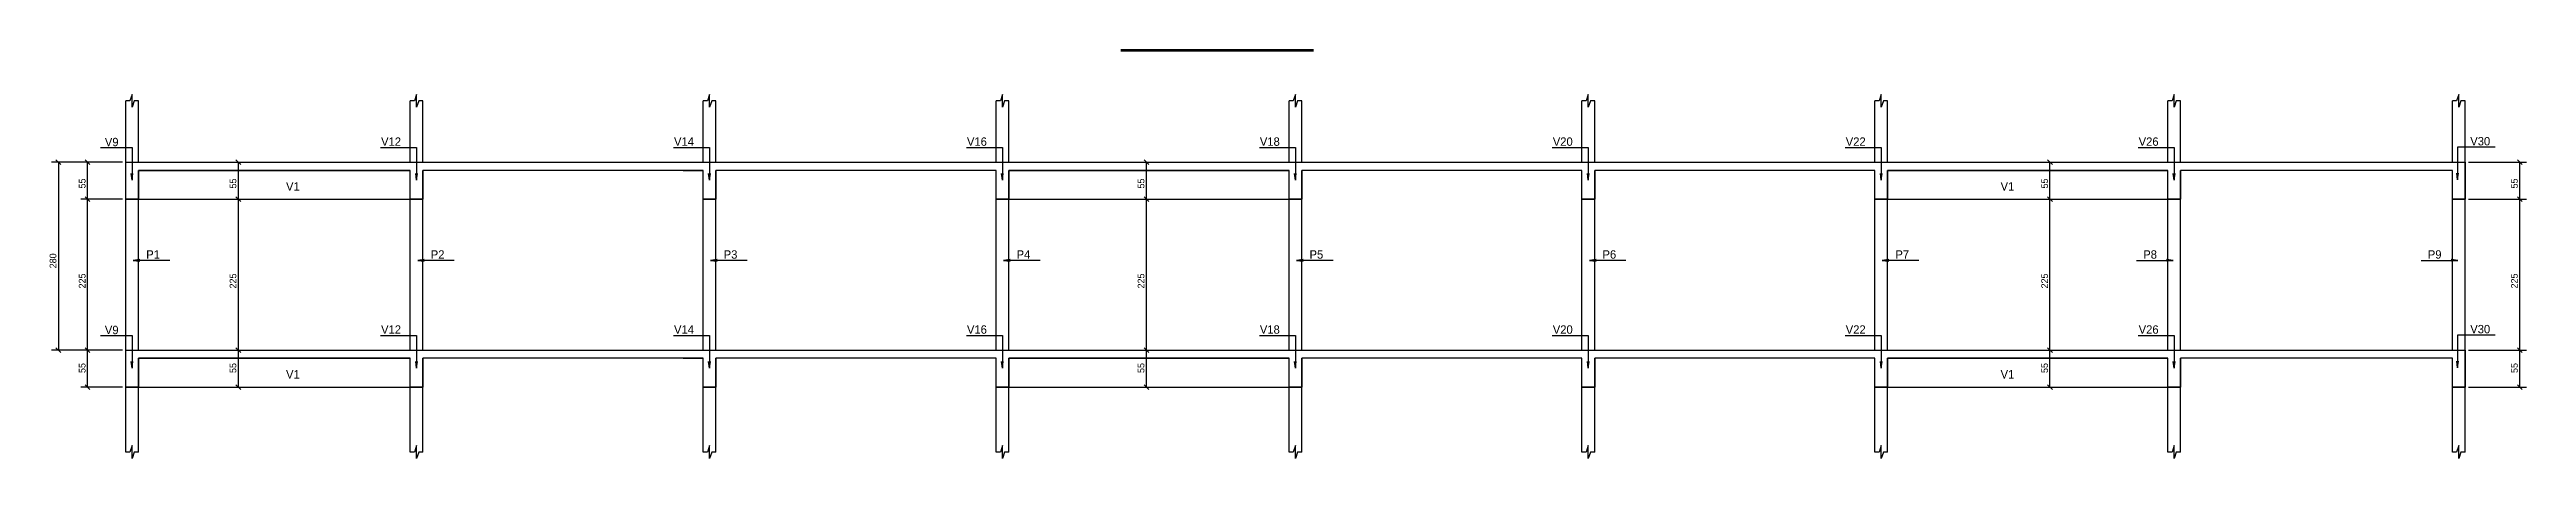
# Model space of a CAD drawing. Header units: metres. Extents: x 1556 to 7189, y 1013 to 3871.
# Drawn here: x 1556 to 5251, y 1318 to 1927 of the extents above; entities that cross this region are included whole.
import ezdxf

# ---------------------------------------------------------------- set-up
doc = ezdxf.new("R2010")
doc.units = ezdxf.units.M
for name, color, linetype in [('2', 2, 'Continuous'), ('3', 3, 'Continuous'), ('6', 6, 'Continuous'), ('8', 8, 'Continuous'), ('9', 9, 'Continuous')]:
    doc.layers.add(name, color=color, linetype=linetype)

msp = doc.modelspace()

# ---------------------------------------------------------------- texts
at = {"layer": '2', "linetype": 'Continuous'}
for s, p in [('55', (1609.334051, 1720.12449)), ('55', (1834.311546, 1720.12449)), ('55', (3188.99806, 1720.12449)), ('55', (4536.993087, 1720.12449)), ('55', (5237.831121, 1720.12449)), ('280', (1565.800553, 1601.12449)), ('225', (1609.334051, 1571.12449)), ('225', (1834.311546, 1571.12449)), ('225', (3188.99806, 1571.12449)), ('225', (4536.993087, 1571.12449)), ('225', (5237.831121, 1571.12449)), ('55', (1609.334051, 1445.12449)), ('55', (1834.311546, 1445.12449)), ('55', (3188.99806, 1445.12449)), ('55', (4536.993087, 1445.12449)), ('55', (5237.831121, 1445.12449))]:
    msp.add_text(s, height=10, rotation=90, dxfattribs=at).set_placement(p)
at = {"layer": '3', "linetype": 'Continuous'}
for s, p in [('V9', (1638.148281, 1783.049449)), ('V12', (2050.272945, 1783.682922)), ('V14', (2487.272945, 1783.682922)), ('V16', (2924.272945, 1783.682922)), ('V18', (3361.272945, 1783.682922)), ('V20', (3798.272945, 1783.682922)), ('V22', (4235.272945, 1783.682922)), ('V26', (4672.272945, 1783.682922)), ('V30', (5166.986377, 1784.300178)), ('V1', (1908.453292, 1716.932987)), ('V1', (4466.279002, 1716.932987)), ('P1', (1699.887606, 1615.51684)), ('P2', (2124.387606, 1615.51684)), ('P3', (2561.387606, 1615.51684)), ('P4', (2998.387606, 1615.51684)), ('P5', (3435.387606, 1615.51684)), ('P6', (3872.387606, 1615.51684)), ('P7', (4309.387606, 1615.51684)), ('P8', (4679.165394, 1615.51684)), ('P9', (5103.665394, 1615.51684)), ('V9', (1638.148281, 1503.049449)), ('V12', (2050.272945, 1503.682922)), ('V14', (2487.272945, 1503.682922)), ('V16', (2924.272945, 1503.682922)), ('V18', (3361.272945, 1503.682922)), ('V20', (3798.272945, 1503.682922)), ('V22', (4235.272945, 1503.682922)), ('V26', (4672.272945, 1503.682922)), ('V30', (5166.986377, 1504.300178)), ('V1', (1908.453292, 1436.932987)), ('V1', (4466.279002, 1436.932987))]:
    msp.add_text(s, height=12.5, dxfattribs=at).set_placement(p)

# ---------------------------------------------------------------- linework, layer by layer
at = {"layer": '2', "linetype": 'Continuous'}
for p, q in [((1565.265019, 1762.660024), (1572.336087, 1755.588956)), ((1615.869585, 1755.588956), (1608.798517, 1762.660024)), ((1840.84708, 1755.588956), (1833.776012, 1762.660024)), ((3195.533594, 1755.588956), (3188.462526, 1762.660024)), ((4543.528621, 1755.588956), (4536.457553, 1762.660024)), ((5244.366655, 1755.588956), (5237.295587, 1762.660024)), ((1615.869585, 1700.588956), (1608.798517, 1707.660024)), ((1615.869585, 1700.588956), (1608.798517, 1707.660024)), ((1840.84708, 1700.588956), (1833.776012, 1707.660024)), ((1840.84708, 1700.588956), (1833.776012, 1707.660024)), ((3195.533594, 1700.588956), (3188.462526, 1707.660024)), ((3195.533594, 1700.588956), (3188.462526, 1707.660024)), ((4543.528621, 1700.588956), (4536.457553, 1707.660024)), ((4543.528621, 1700.588956), (4536.457553, 1707.660024)), ((5244.366655, 1700.588956), (5237.295587, 1707.660024)), ((5244.366655, 1700.588956), (5237.295587, 1707.660024)), ((1565.265019, 1482.660024), (1572.336087, 1475.588956)), ((1615.869585, 1475.588956), (1608.798517, 1482.660024)), ((1615.869585, 1475.588956), (1608.798517, 1482.660024)), ((1840.84708, 1475.588956), (1833.776012, 1482.660024)), ((1840.84708, 1475.588956), (1833.776012, 1482.660024)), ((3195.533594, 1475.588956), (3188.462526, 1482.660024)), ((3195.533594, 1475.588956), (3188.462526, 1482.660024)), ((4543.528621, 1475.588956), (4536.457553, 1482.660024)), ((4543.528621, 1475.588956), (4536.457553, 1482.660024)), ((5244.366655, 1475.588956), (5237.295587, 1482.660024)), ((5244.366655, 1475.588956), (5237.295587, 1482.660024)), ((1615.869585, 1420.588956), (1608.798517, 1427.660024)), ((1840.84708, 1420.588956), (1833.776012, 1427.660024)), ((3195.533594, 1420.588956), (3188.462526, 1427.660024)), ((4543.528621, 1420.588956), (4536.457553, 1427.660024)), ((5244.366655, 1420.588956), (5237.295587, 1427.660024))]:
    msp.add_line(p, q, dxfattribs=at)
at = {"layer": '3', "linetype": 'Continuous'}
for p, q in [((1669.2765, 1759.12449), (1669.2765, 1850.811001)), ((1688.2765, 1759.12449), (1688.2765, 1850.811001)), ((2093.7765, 1759.12449), (2093.7765, 1850.811001)), ((2112.7765, 1759.12449), (2112.7765, 1850.811001)), ((2530.7765, 1759.12449), (2530.7765, 1850.811001)), ((2549.7765, 1759.12449), (2549.7765, 1850.811001)), ((2967.7765, 1759.12449), (2967.7765, 1850.811001)), ((2986.7765, 1759.12449), (2986.7765, 1850.811001)), ((3404.7765, 1759.12449), (3404.7765, 1850.811001)), ((3423.7765, 1759.12449), (3423.7765, 1850.811001)), ((3841.7765, 1759.12449), (3841.7765, 1850.811001)), ((3860.7765, 1759.12449), (3860.7765, 1850.811001)), ((4278.7765, 1759.12449), (4278.7765, 1850.811001)), ((4297.7765, 1759.12449), (4297.7765, 1850.811001)), ((4715.7765, 1759.12449), (4715.7765, 1850.811001)), ((4734.7765, 1759.12449), (4734.7765, 1850.811001)), ((5140.2765, 1759.12449), (5140.2765, 1850.811001)), ((5159.2765, 1759.12449), (5159.2765, 1850.811001)), ((1669.2765, 1479.12449), (1669.2765, 1704.12449)), ((1688.2765, 1704.12449), (2093.7765, 1704.12449)), ((1688.2765, 1479.12449), (1688.2765, 1704.12449)), ((2093.7765, 1479.12449), (2093.7765, 1704.12449)), ((2112.7765, 1479.12449), (2112.7765, 1704.12449)), ((2530.7765, 1479.12449), (2530.7765, 1704.12449)), ((2549.7765, 1479.12449), (2549.7765, 1704.12449)), ((2967.7765, 1479.12449), (2967.7765, 1704.12449)), ((2986.7765, 1704.12449), (3404.7765, 1704.12449)), ((2986.7765, 1479.12449), (2986.7765, 1704.12449)), ((3404.7765, 1479.12449), (3404.7765, 1704.12449)), ((3423.7765, 1479.12449), (3423.7765, 1704.12449)), ((3841.7765, 1479.12449), (3841.7765, 1704.12449)), ((3860.7765, 1479.12449), (3860.7765, 1704.12449)), ((4278.7765, 1479.12449), (4278.7765, 1704.12449)), ((4297.7765, 1704.12449), (4715.7765, 1704.12449)), ((4297.7765, 1479.12449), (4297.7765, 1704.12449)), ((4715.7765, 1479.12449), (4715.7765, 1704.12449)), ((4734.7765, 1479.12449), (4734.7765, 1704.12449)), ((5140.2765, 1479.12449), (5140.2765, 1704.12449)), ((5159.2765, 1479.12449), (5159.2765, 1704.12449)), ((1669.2765, 1327.437979), (1669.2765, 1424.12449)), ((1688.2765, 1424.12449), (2093.7765, 1424.12449)), ((1688.2765, 1327.437979), (1688.2765, 1424.12449)), ((2093.7765, 1327.437979), (2093.7765, 1424.12449)), ((2112.7765, 1327.437979), (2112.7765, 1424.12449)), ((2530.7765, 1327.437979), (2530.7765, 1424.12449)), ((2549.7765, 1327.437979), (2549.7765, 1424.12449)), ((2967.7765, 1327.437979), (2967.7765, 1424.12449)), ((2986.7765, 1424.12449), (3404.7765, 1424.12449)), ((2986.7765, 1327.437979), (2986.7765, 1424.12449)), ((3404.7765, 1327.437979), (3404.7765, 1424.12449)), ((3423.7765, 1327.437979), (3423.7765, 1424.12449)), ((3841.7765, 1327.437979), (3841.7765, 1424.12449)), ((3860.7765, 1327.437979), (3860.7765, 1424.12449)), ((4278.7765, 1327.437979), (4278.7765, 1424.12449)), ((4297.7765, 1424.12449), (4715.7765, 1424.12449)), ((4297.7765, 1327.437979), (4297.7765, 1424.12449)), ((4715.7765, 1327.437979), (4715.7765, 1424.12449)), ((4734.7765, 1327.437979), (4734.7765, 1424.12449)), ((5140.2765, 1327.437979), (5140.2765, 1424.12449)), ((5159.2765, 1327.437979), (5159.2765, 1424.12449))]:
    msp.add_line(p, q, dxfattribs=at)
at = {"layer": '6', "linetype": 'Continuous'}
for p, q in [((3153.874889, 1927.011386), (3441.259828, 1927.011386)), ((3153.874889, 1925.213346), (3441.259828, 1925.213346)), ((1669.2765, 1759.12449), (5159.2765, 1759.12449)), ((1669.2765, 1704.12449), (1669.2765, 1759.12449)), ((1688.2765, 1747.12449), (2093.7765, 1747.12449)), ((1688.2765, 1704.12449), (1688.2765, 1747.12449)), ((2093.7765, 1704.12449), (2093.7765, 1747.12449)), ((2112.7765, 1704.12449), (2112.7765, 1747.12449)), ((2500.7765, 1747.12449), (2530.7765, 1747.12449)), ((2530.7765, 1704.12449), (2530.7765, 1747.12449)), ((2549.7765, 1704.12449), (2549.7765, 1747.12449)), ((2967.7765, 1704.12449), (2967.7765, 1747.12449)), ((2986.7765, 1704.12449), (2986.7765, 1747.12449)), ((2986.7765, 1747.12449), (3404.7765, 1747.12449)), ((3404.7765, 1704.12449), (3404.7765, 1747.12449)), ((3423.7765, 1704.12449), (3423.7765, 1747.12449)), ((3841.7765, 1704.12449), (3841.7765, 1747.12449)), ((3860.7765, 1704.12449), (3860.7765, 1747.12449)), ((4278.7765, 1704.12449), (4278.7765, 1747.12449)), ((4297.7765, 1704.12449), (4297.7765, 1747.12449)), ((4297.7765, 1747.12449), (4715.7765, 1747.12449)), ((4715.7765, 1704.12449), (4715.7765, 1747.12449)), ((4734.7765, 1704.12449), (4734.7765, 1747.12449)), ((5140.2765, 1704.12449), (5140.2765, 1747.12449)), ((5159.2765, 1704.12449), (5159.2765, 1759.12449)), ((1669.2765, 1704.12449), (1688.2765, 1704.12449)), ((2093.7765, 1704.12449), (2112.7765, 1704.12449)), ((2530.7765, 1704.12449), (2549.7765, 1704.12449)), ((2967.7765, 1704.12449), (2986.7765, 1704.12449)), ((3404.7765, 1704.12449), (3423.7765, 1704.12449)), ((3841.7765, 1704.12449), (3860.7765, 1704.12449)), ((4278.7765, 1704.12449), (4297.7765, 1704.12449)), ((4715.7765, 1704.12449), (4734.7765, 1704.12449)), ((5140.2765, 1704.12449), (5159.2765, 1704.12449)), ((1669.2765, 1479.12449), (5159.2765, 1479.12449)), ((1669.2765, 1424.12449), (1669.2765, 1479.12449)), ((5159.2765, 1424.12449), (5159.2765, 1479.12449)), ((1688.2765, 1467.12449), (2093.7765, 1467.12449)), ((1688.2765, 1424.12449), (1688.2765, 1467.12449)), ((2093.7765, 1424.12449), (2093.7765, 1467.12449)), ((2112.7765, 1424.12449), (2112.7765, 1467.12449)), ((2500.7765, 1467.12449), (2530.7765, 1467.12449)), ((2530.7765, 1424.12449), (2530.7765, 1467.12449)), ((2549.7765, 1424.12449), (2549.7765, 1467.12449)), ((2967.7765, 1424.12449), (2967.7765, 1467.12449)), ((2986.7765, 1424.12449), (2986.7765, 1467.12449)), ((2986.7765, 1467.12449), (3404.7765, 1467.12449)), ((3404.7765, 1424.12449), (3404.7765, 1467.12449)), ((3423.7765, 1424.12449), (3423.7765, 1467.12449)), ((3841.7765, 1424.12449), (3841.7765, 1467.12449)), ((3860.7765, 1424.12449), (3860.7765, 1467.12449)), ((4278.7765, 1424.12449), (4278.7765, 1467.12449)), ((4297.7765, 1424.12449), (4297.7765, 1467.12449)), ((4297.7765, 1467.12449), (4715.7765, 1467.12449)), ((4715.7765, 1424.12449), (4715.7765, 1467.12449)), ((4734.7765, 1424.12449), (4734.7765, 1467.12449)), ((5140.2765, 1424.12449), (5140.2765, 1467.12449)), ((1669.2765, 1424.12449), (1688.2765, 1424.12449)), ((2093.7765, 1424.12449), (2112.7765, 1424.12449)), ((2530.7765, 1424.12449), (2549.7765, 1424.12449)), ((2967.7765, 1424.12449), (2986.7765, 1424.12449)), ((3404.7765, 1424.12449), (3423.7765, 1424.12449)), ((3841.7765, 1424.12449), (3860.7765, 1424.12449)), ((4278.7765, 1424.12449), (4297.7765, 1424.12449)), ((4715.7765, 1424.12449), (4734.7765, 1424.12449)), ((5140.2765, 1424.12449), (5159.2765, 1424.12449))]:
    msp.add_line(p, q, dxfattribs=at)
at = {"layer": '8', "linetype": 'Continuous'}
for points in [[(1669.2765, 1704.12449), (1669.2765, 1759.12449), (5159.2765, 1759.12449), (5159.2765, 1704.12449), (5140.2765, 1704.12449), (5140.2765, 1747.12449), (4734.7765, 1747.12449), (4734.7765, 1704.12449), (4715.7765, 1704.12449), (4715.7765, 1747.12449), (4297.7765, 1747.12449), (4297.7765, 1704.12449), (4278.7765, 1704.12449), (4278.7765, 1747.12449), (3860.7765, 1747.12449), (3860.7765, 1704.12449), (3841.7765, 1704.12449), (3841.7765, 1747.12449), (3423.7765, 1747.12449), (3423.7765, 1704.12449), (3404.7765, 1704.12449), (3404.7765, 1747.12449), (2986.7765, 1747.12449), (2986.7765, 1704.12449), (2967.7765, 1704.12449), (2967.7765, 1747.12449), (2549.7765, 1747.12449), (2549.7765, 1704.12449), (2530.7765, 1704.12449), (2530.7765, 1747.12449), (2112.7765, 1747.12449), (2112.7765, 1704.12449), (2093.7765, 1704.12449), (2093.7765, 1747.12449), (1688.2765, 1747.12449), (1688.2765, 1704.12449), (1669.2765, 1704.12449)], [(1669.2765, 1424.12449), (1669.2765, 1479.12449), (5159.2765, 1479.12449), (5159.2765, 1424.12449), (5140.2765, 1424.12449), (5140.2765, 1467.12449), (4734.7765, 1467.12449), (4734.7765, 1424.12449), (4715.7765, 1424.12449), (4715.7765, 1467.12449), (4297.7765, 1467.12449), (4297.7765, 1424.12449), (4278.7765, 1424.12449), (4278.7765, 1467.12449), (3860.7765, 1467.12449), (3860.7765, 1424.12449), (3841.7765, 1424.12449), (3841.7765, 1467.12449), (3423.7765, 1467.12449), (3423.7765, 1424.12449), (3404.7765, 1424.12449), (3404.7765, 1467.12449), (2986.7765, 1467.12449), (2986.7765, 1424.12449), (2967.7765, 1424.12449), (2967.7765, 1467.12449), (2549.7765, 1467.12449), (2549.7765, 1424.12449), (2530.7765, 1424.12449), (2530.7765, 1467.12449), (2112.7765, 1467.12449), (2112.7765, 1424.12449), (2093.7765, 1424.12449), (2093.7765, 1467.12449), (1688.2765, 1467.12449), (1688.2765, 1424.12449), (1669.2765, 1424.12449)]]:
    msp.add_lwpolyline(points, dxfattribs=at)
at = {"layer": '9', "linetype": 'Continuous'}
for p, q in [((1659.2765, 1759.12449), (1558.800553, 1759.12449)), ((1568.800553, 1759.12449), (1568.800553, 1479.12449)), ((1664.2765, 1759.12449), (1602.334051, 1759.12449)), ((1612.334051, 1704.12449), (1612.334051, 1759.12449)), ((1837.311546, 1704.12449), (1837.311546, 1759.12449)), ((3191.99806, 1704.12449), (3191.99806, 1759.12449)), ((4539.993087, 1704.12449), (4539.993087, 1759.12449)), ((5164.2765, 1759.12449), (5250.831121, 1759.12449)), ((5240.831121, 1704.12449), (5240.831121, 1759.12449)), ((1664.2765, 1704.12449), (1602.334051, 1704.12449)), ((1612.334051, 1479.12449), (1612.334051, 1704.12449)), ((1837.311546, 1479.12449), (1837.311546, 1704.12449)), ((3191.99806, 1479.12449), (3191.99806, 1704.12449)), ((4539.993087, 1479.12449), (4539.993087, 1704.12449)), ((5164.2765, 1704.12449), (5250.831121, 1704.12449)), ((5240.831121, 1479.12449), (5240.831121, 1704.12449)), ((1659.2765, 1479.12449), (1558.800553, 1479.12449)), ((1664.2765, 1479.12449), (1602.334051, 1479.12449)), ((1612.334051, 1424.12449), (1612.334051, 1479.12449)), ((1837.311546, 1424.12449), (1837.311546, 1479.12449)), ((3191.99806, 1424.12449), (3191.99806, 1479.12449)), ((4539.993087, 1424.12449), (4539.993087, 1479.12449)), ((5164.2765, 1479.12449), (5250.831121, 1479.12449)), ((5240.831121, 1424.12449), (5240.831121, 1479.12449)), ((1664.2765, 1424.12449), (1602.334051, 1424.12449)), ((5164.2765, 1424.12449), (5250.831121, 1424.12449))]:
    msp.add_line(p, q, dxfattribs=at)
for points in [[(1688.2765, 1850.811001), (1681.943155, 1850.811001), (1678.7765, 1841.311001), (1678.7765, 1860.311), (1675.609827, 1850.811001), (1669.2765, 1850.811001)], [(2112.7765, 1850.811001), (2106.443155, 1850.811001), (2103.2765, 1841.311001), (2103.2765, 1860.311), (2100.109827, 1850.811001), (2093.7765, 1850.811001)], [(2549.7765, 1850.811001), (2543.443155, 1850.811001), (2540.2765, 1841.311001), (2540.2765, 1860.311), (2537.109827, 1850.811001), (2530.7765, 1850.811001)], [(2986.7765, 1850.811001), (2980.443155, 1850.811001), (2977.2765, 1841.311001), (2977.2765, 1860.311), (2974.109827, 1850.811001), (2967.7765, 1850.811001)], [(3423.7765, 1850.811001), (3417.443155, 1850.811001), (3414.2765, 1841.311001), (3414.2765, 1860.311), (3411.109827, 1850.811001), (3404.7765, 1850.811001)], [(3860.7765, 1850.811001), (3854.443155, 1850.811001), (3851.2765, 1841.311001), (3851.2765, 1860.311), (3848.109827, 1850.811001), (3841.7765, 1850.811001)], [(4297.7765, 1850.811001), (4291.443155, 1850.811001), (4288.2765, 1841.311001), (4288.2765, 1860.311), (4285.109827, 1850.811001), (4278.7765, 1850.811001)], [(4734.7765, 1850.811001), (4728.443155, 1850.811001), (4725.2765, 1841.311001), (4725.2765, 1860.311), (4722.109827, 1850.811001), (4715.7765, 1850.811001)], [(5159.2765, 1850.811001), (5152.943155, 1850.811001), (5149.7765, 1841.311001), (5149.7765, 1860.311), (5146.609827, 1850.811001), (5140.2765, 1850.811001)], [(1631.610478, 1781.007078), (1678.753519, 1781.007078), (1678.753519, 1732.331182), (1677.448257, 1742.24563), (1678.753519, 1732.331182), (1680.058781, 1742.24563)], [(2049.513104, 1781.007078), (2103.253519, 1781.007078), (2103.253519, 1732.331182), (2101.948257, 1742.24563), (2103.253519, 1732.331182), (2104.558781, 1742.24563)], [(2486.513104, 1781.007078), (2540.253519, 1781.007078), (2540.253519, 1732.331182), (2538.948257, 1742.24563), (2540.253519, 1732.331182), (2541.558781, 1742.24563)], [(2923.513104, 1781.007078), (2977.253519, 1781.007078), (2977.253519, 1732.331182), (2975.948257, 1742.24563), (2977.253519, 1732.331182), (2978.558781, 1742.24563)], [(3360.513104, 1781.007078), (3414.253519, 1781.007078), (3414.253519, 1732.331182), (3412.948257, 1742.24563), (3414.253519, 1732.331182), (3415.558781, 1742.24563)], [(3797.513104, 1781.007078), (3851.253519, 1781.007078), (3851.253519, 1732.331182), (3849.948257, 1742.24563), (3851.253519, 1732.331182), (3852.558781, 1742.24563)], [(4234.513104, 1781.007078), (4288.253519, 1781.007078), (4288.253519, 1732.331182), (4286.948257, 1742.24563), (4288.253519, 1732.331182), (4289.558781, 1742.24563)], [(4671.513104, 1781.007078), (4725.253519, 1781.007078), (4725.253519, 1732.331182), (4723.948257, 1742.24563), (4725.253519, 1732.331182), (4726.558781, 1742.24563)], [(5204.173907, 1781.624334), (5148.056632, 1781.624334), (5148.056632, 1732.948438), (5146.75137, 1742.862886), (5148.056632, 1732.948438), (5149.361894, 1742.862886)], [(1734.942767, 1612.977448), (1680.344267, 1612.977448), (1690.258716, 1614.28271), (1680.344267, 1612.977448), (1690.258716, 1611.672186)], [(2159.442767, 1612.977448), (2104.844267, 1612.977448), (2114.758716, 1614.28271), (2104.844267, 1612.977448), (2114.758716, 1611.672186)], [(2596.442767, 1612.977448), (2541.844267, 1612.977448), (2551.758716, 1614.28271), (2541.844267, 1612.977448), (2551.758716, 1611.672186)], [(3033.442767, 1612.977448), (2978.844267, 1612.977448), (2988.758716, 1614.28271), (2978.844267, 1612.977448), (2988.758716, 1611.672186)], [(3470.442767, 1612.977448), (3415.844267, 1612.977448), (3425.758716, 1614.28271), (3415.844267, 1612.977448), (3425.758716, 1611.672186)], [(3907.442767, 1612.977448), (3852.844267, 1612.977448), (3862.758716, 1614.28271), (3852.844267, 1612.977448), (3862.758716, 1611.672186)], [(4344.442767, 1612.977448), (4289.844267, 1612.977448), (4299.758716, 1614.28271), (4289.844267, 1612.977448), (4299.758716, 1611.672186)], [(4669.110233, 1612.977448), (4723.708733, 1612.977448), (4713.794284, 1614.28271), (4723.708733, 1612.977448), (4713.794284, 1611.672186)], [(5093.610233, 1612.977448), (5148.208733, 1612.977448), (5138.294284, 1614.28271), (5148.208733, 1612.977448), (5138.294284, 1611.672186)], [(1631.610478, 1501.007078), (1678.753519, 1501.007078), (1678.753519, 1452.331182), (1677.448257, 1462.24563), (1678.753519, 1452.331182), (1680.058781, 1462.24563)], [(2049.513104, 1501.007078), (2103.253519, 1501.007078), (2103.253519, 1452.331182), (2101.948257, 1462.24563), (2103.253519, 1452.331182), (2104.558781, 1462.24563)], [(2486.513104, 1501.007078), (2540.253519, 1501.007078), (2540.253519, 1452.331182), (2538.948257, 1462.24563), (2540.253519, 1452.331182), (2541.558781, 1462.24563)], [(2923.513104, 1501.007078), (2977.253519, 1501.007078), (2977.253519, 1452.331182), (2975.948257, 1462.24563), (2977.253519, 1452.331182), (2978.558781, 1462.24563)], [(3360.513104, 1501.007078), (3414.253519, 1501.007078), (3414.253519, 1452.331182), (3412.948257, 1462.24563), (3414.253519, 1452.331182), (3415.558781, 1462.24563)], [(3797.513104, 1501.007078), (3851.253519, 1501.007078), (3851.253519, 1452.331182), (3849.948257, 1462.24563), (3851.253519, 1452.331182), (3852.558781, 1462.24563)], [(4234.513104, 1501.007078), (4288.253519, 1501.007078), (4288.253519, 1452.331182), (4286.948257, 1462.24563), (4288.253519, 1452.331182), (4289.558781, 1462.24563)], [(4671.513104, 1501.007078), (4725.253519, 1501.007078), (4725.253519, 1452.331182), (4723.948257, 1462.24563), (4725.253519, 1452.331182), (4726.558781, 1462.24563)], [(5204.173907, 1501.624334), (5148.056632, 1501.624334), (5148.056632, 1452.948438), (5146.75137, 1462.862886), (5148.056632, 1452.948438), (5149.361894, 1462.862886)], [(1688.2765, 1327.437979), (1681.943155, 1327.437979), (1678.7765, 1317.937979), (1678.7765, 1336.937978), (1675.609827, 1327.437979), (1669.2765, 1327.437979)], [(2112.7765, 1327.437979), (2106.443155, 1327.437979), (2103.2765, 1317.937979), (2103.2765, 1336.937978), (2100.109827, 1327.437979), (2093.7765, 1327.437979)], [(2549.7765, 1327.437979), (2543.443155, 1327.437979), (2540.2765, 1317.937979), (2540.2765, 1336.937978), (2537.109827, 1327.437979), (2530.7765, 1327.437979)], [(2986.7765, 1327.437979), (2980.443155, 1327.437979), (2977.2765, 1317.937979), (2977.2765, 1336.937978), (2974.109827, 1327.437979), (2967.7765, 1327.437979)], [(3423.7765, 1327.437979), (3417.443155, 1327.437979), (3414.2765, 1317.937979), (3414.2765, 1336.937978), (3411.109827, 1327.437979), (3404.7765, 1327.437979)], [(3860.7765, 1327.437979), (3854.443155, 1327.437979), (3851.2765, 1317.937979), (3851.2765, 1336.937978), (3848.109827, 1327.437979), (3841.7765, 1327.437979)], [(4297.7765, 1327.437979), (4291.443155, 1327.437979), (4288.2765, 1317.937979), (4288.2765, 1336.937978), (4285.109827, 1327.437979), (4278.7765, 1327.437979)], [(4734.7765, 1327.437979), (4728.443155, 1327.437979), (4725.2765, 1317.937979), (4725.2765, 1336.937978), (4722.109827, 1327.437979), (4715.7765, 1327.437979)], [(5159.2765, 1327.437979), (5152.943155, 1327.437979), (5149.7765, 1317.937979), (5149.7765, 1336.937978), (5146.609827, 1327.437979), (5140.2765, 1327.437979)]]:
    msp.add_lwpolyline(points, dxfattribs=at)

msp.set_redraw_order([(e.dxf.handle, doc.entitydb.next_handle()) for e in msp.query("TEXT MTEXT ATTDEF DIMENSION ARC_DIMENSION")])  # texts and dimensions are drawn at this point

doc.saveas('drawing.dxf')
